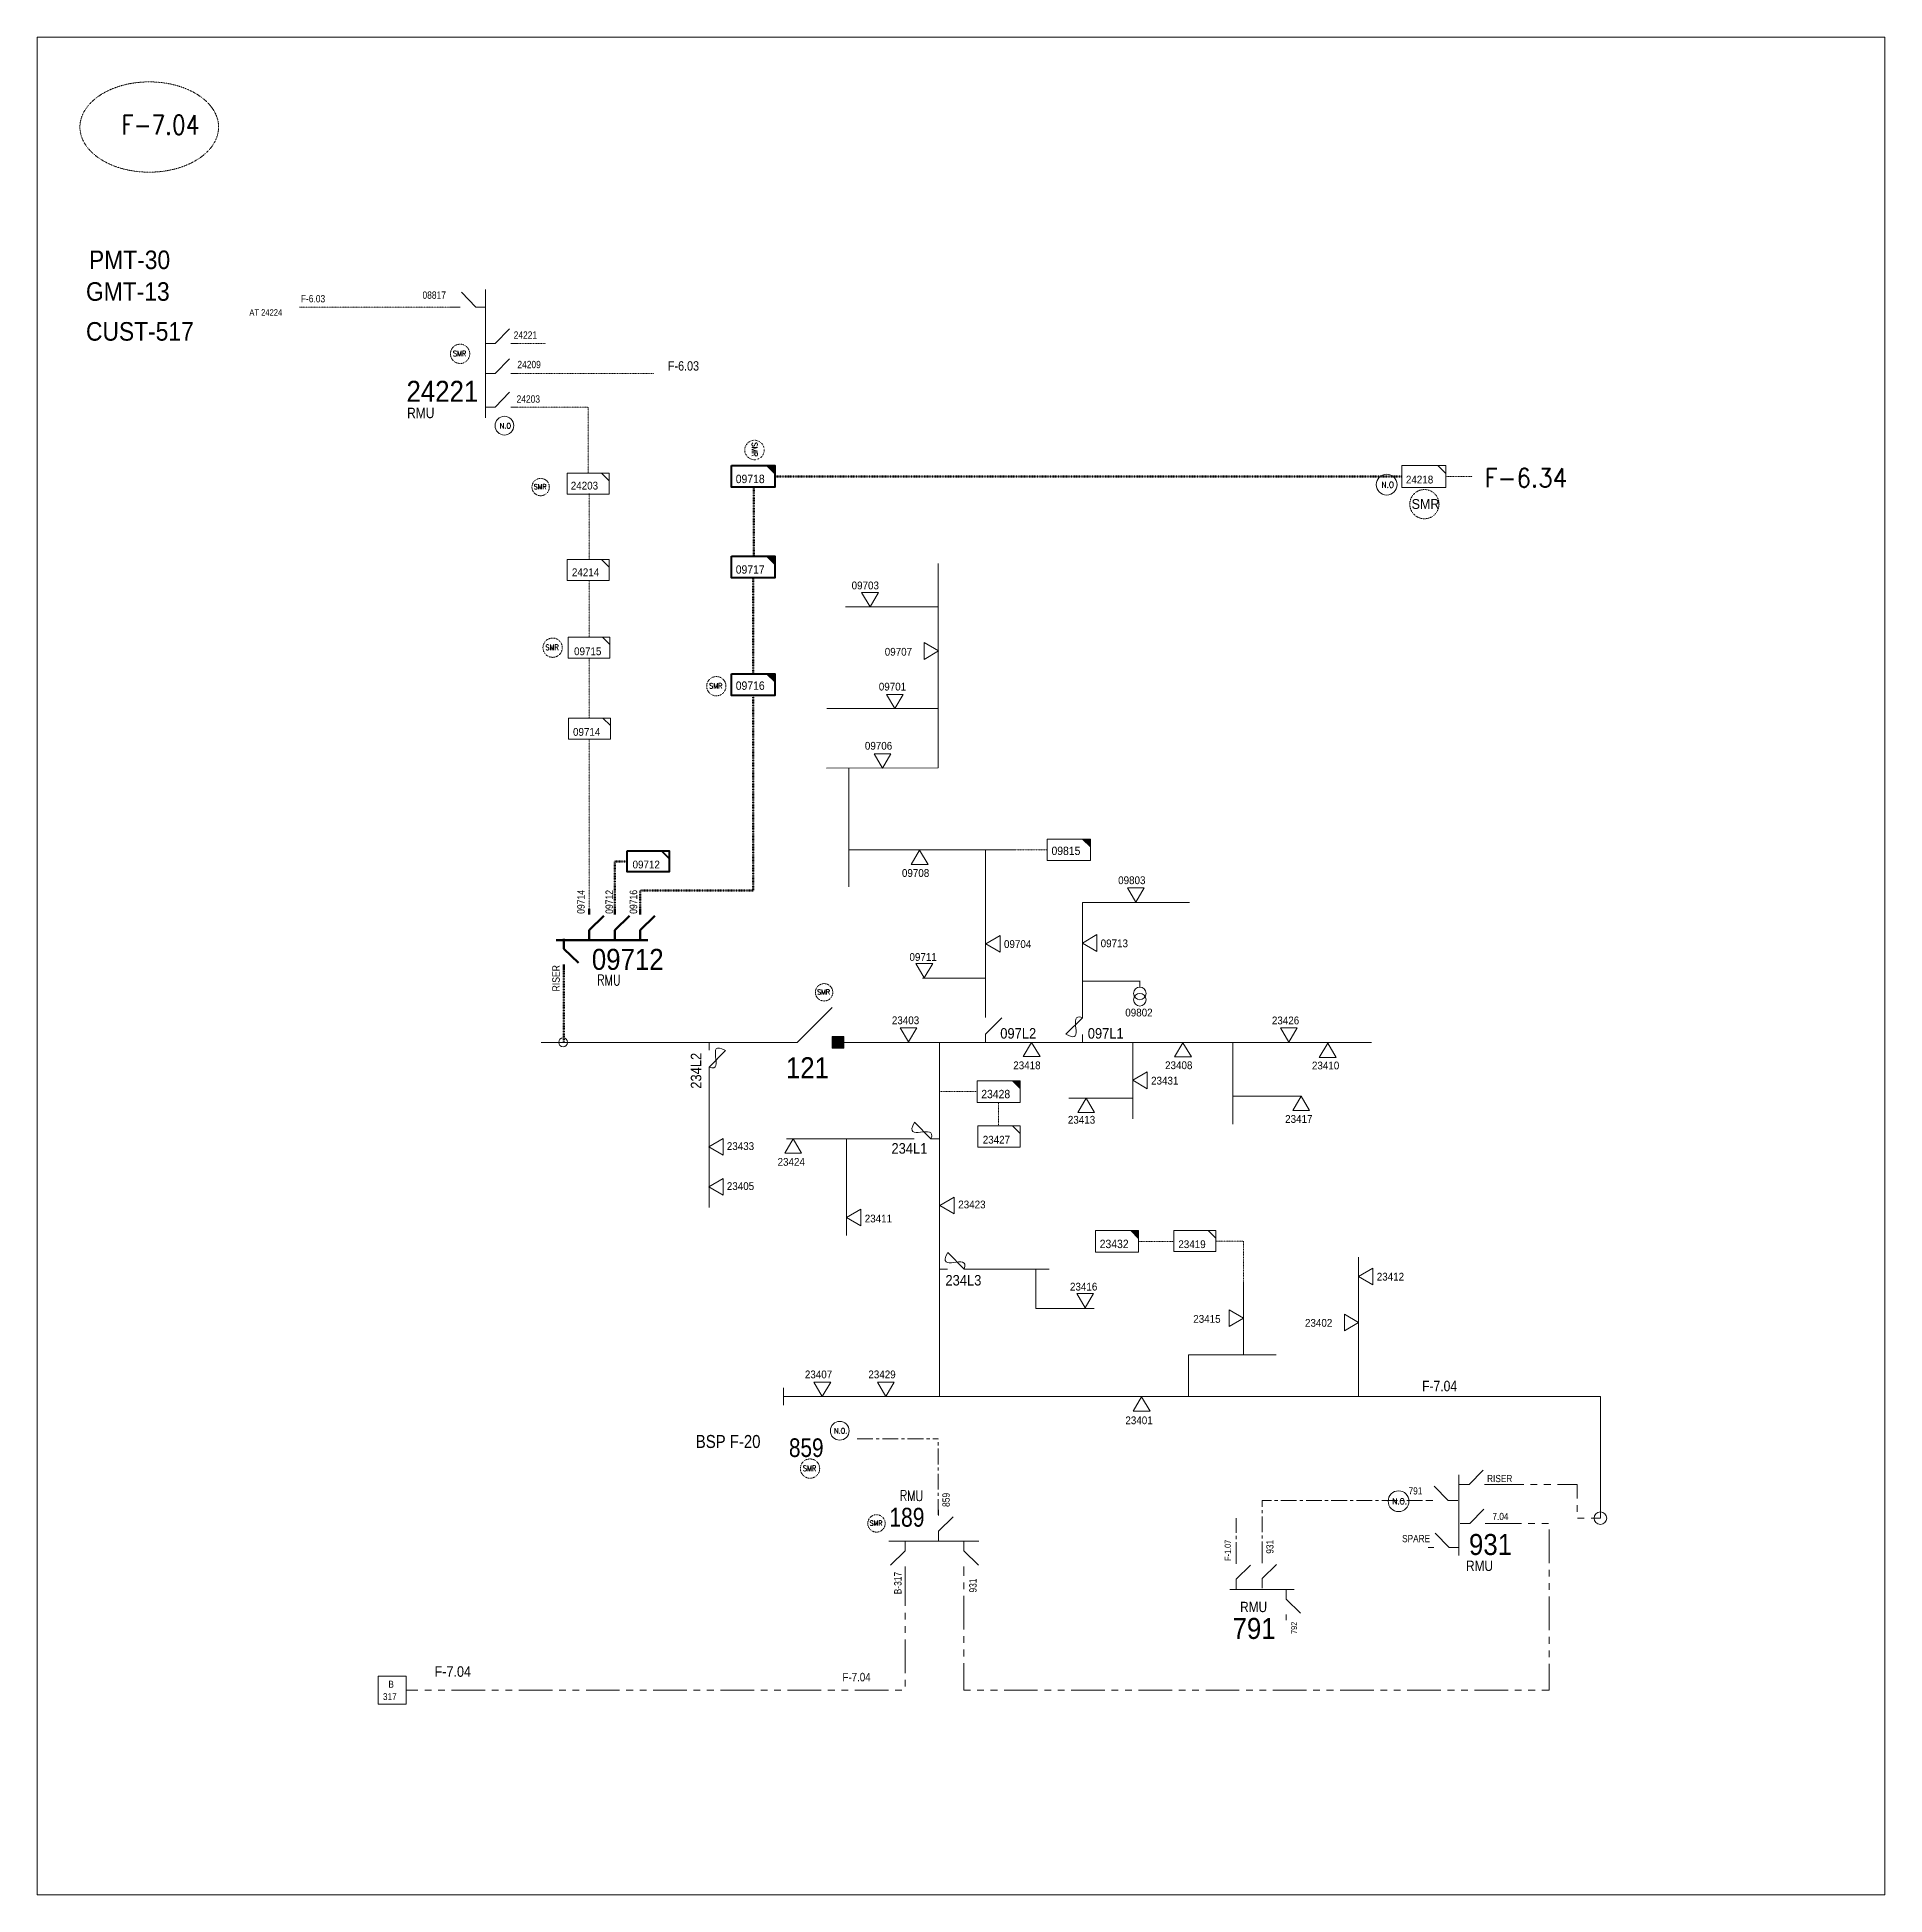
# Model space of a CAD drawing. Header units: metres. Extents: x 65984 to 144644, y -19036 to 23726.
# Drawn here: x 99766 to 100646, y 12265 to 13150 of the extents above; entities that cross this region are included whole.
import ezdxf
from ezdxf.enums import TextEntityAlignment as Align

# ---------------------------------------------------------------- set-up
doc = ezdxf.new("R2010")
doc.units = ezdxf.units.M
doc.header["$MEASUREMENT"] = 0
for name, pattern in [('( Center )', [2, 1.25, -0.25, 0.25, -0.25]), ('( Phantom )', [2.5, 1.25, -0.25, 0.25, -0.25, 0.25, -0.25]), ('DGN Style 3', [0.013877, 0, -0.013877]), ('DGN Style 4', [1.6, 0.8, -0.4, 0, -0.4])]:
    doc.linetypes.add(name, pattern=pattern)
doc.layers.get('0').update_dxf_attribs({"color": 95, "lineweight": 40})
for name, color, linetype, lineweight in [('ABS', 7, 'Continuous', 40), ('ABS NUMBER', 112, 'Continuous', 30), ('d_eos', 111, 'Continuous', 40), ('d_eos no', 121, 'Continuous', 40), ('d_fco', 5, 'Continuous', 40), ('d_fco text', 95, 'Continuous', 40), ('d_oh branch', 94, 'Continuous', 40), ('d_switch', 95, 'Continuous', 40), ('d_tf', 1, 'Continuous', 40), ('d_tf no', 6, 'Continuous', 40), ('d_tf_200', 1, 'Continuous', 40), ('d_ug cable', 95, 'Continuous', 40), ('d_ug main line', 95, 'Continuous', 40), ('d_unit sub', 7, 'Continuous', 40), ('FDR  1  16', 234, 'Continuous', 40), ('fedr no', 95, 'Continuous', 40), ('GRID STATION  04', 7, 'Continuous', 40), ('Level 37', 7, 'Continuous', 0), ('O H MAIN FEEDER', 4, 'Continuous', 100), ('SW N O', 114, 'Continuous', 30)]:
    doc.layers.add(name, color=color, linetype=linetype, lineweight=lineweight)
doc.styles.add('NASKHF', font='naskhf.shx', dxfattribs={"height": 8})
doc.styles.add('Style-Arial', font='arial.ttf')
doc.styles.add('Style-ENGINEERING', font='ENGINEERING.shx')
doc.styles.add('Style-msdefault', font='msdefault.shx')
doc.styles.add('Style-simplex', font='simplex.shx')
doc.styles.add('Style-STANDARD', font='STANDARD.shx')

msp = doc.modelspace()

# ---------------------------------------------------------------- texts
at = {"layer": 'ABS NUMBER', "color": 2, "lineweight": 13, "style": 'Style-Arial', "width": 0.88}
msp.add_text('121', height=10, dxfattribs=at).set_placement((100122.59, 12664.11), align=Align.TOP_LEFT)
at = {"layer": 'd_eos no', "color": 7, "linetype": 'Continuous', "lineweight": 13, "style": 'Style-Arial', "width": 0.88}
for s, height, p in [('PMT-30', 8.843, (99790.69, 13048.25)), ('GMT-13', 8.843, (99789.26, 13033.16)), ('931', 10, (100447.9, 12437.1)), ('791', 10, (100335.31, 12397.12))]:
    msp.add_text(s, height=height, dxfattribs=at).set_placement(p, align=Align.TOP_LEFT)
at = {"layer": 'd_eos no', "color": 2, "linetype": 'Continuous', "lineweight": 13, "style": 'Style-Arial', "width": 0.88}
for s, height, p in [('CUST-517', 8.843, (99789.26, 13014.17)), ('24221', 10, (99941.91, 12986.21))]:
    msp.add_text(s, height=height, dxfattribs=at).set_placement(p, align=Align.TOP_LEFT)
at = {"layer": 'd_eos no', "color": 7, "linetype": 'Continuous', "lineweight": 140, "style": 'Style-Arial', "width": 0.88}
msp.add_text('09712', height=10, dxfattribs=at).set_placement((100030.18, 12715.72), align=Align.TOP_LEFT)
at = {"layer": 'd_eos no', "color": 2, "linetype": 'Continuous', "lineweight": 13, "ltscale": 0.704125, "style": 'Style-msdefault', "width": 0.833333}
msp.add_text('859', height=8.868, dxfattribs=at).set_placement((100124.04, 12473.76))
at = {"layer": 'd_eos no', "color": 2, "linetype": 'Continuous', "lineweight": 13, "style": 'Style-msdefault', "width": 0.833333}
msp.add_text('189', height=9, dxfattribs=at).set_placement((100171.86, 12440.57))
at = {"layer": 'd_fco text', "color": 7, "linetype": 'Continuous', "lineweight": 13, "style": 'Style-msdefault', "width": 0.92}
for s, p in [('097L2', (100224.68, 12677.98)), ('097L1', (100266.36, 12677.98)), ('234L1', (100172.86, 12623.21)), ('234L3', (100198.58, 12560.42))]:
    msp.add_text(s, height=5, dxfattribs=at).set_placement(p, align=Align.TOP_LEFT)
msp.add_text('234L2', height=5, rotation=90, dxfattribs=at).set_placement((100079.81, 12657.67), align=Align.MIDDLE_CENTER)
at = {"layer": 'd_switch', "color": 251, "linetype": 'Continuous', "lineweight": 30, "style": 'Style-msdefault', "width": 0.857143}
for s, p in [('09714', (100023.21, 12732.39)), ('RISER', (100011.33, 12695.48))]:
    msp.add_text(s, height=3.576, rotation=90, dxfattribs=at).set_placement(p, align=Align.TOP_LEFT)
at = {"layer": 'd_switch', "color": 2, "linetype": 'Continuous', "lineweight": 13, "style": 'Style-msdefault'}
for height, width, p in [(5.026, 0.857143, (100425.58, 12510.07)), (5, 0.9, (99955.25, 12374.1)), (4.057, 0.857143, (100149.52, 12370.98))]:
    msp.add_text('F-7.04', height=height, dxfattribs=dict(at, width=width)).set_placement(p, align=Align.TOP_LEFT)
at = {"layer": 'd_switch', "color": 111, "linetype": 'Continuous', "lineweight": 13, "style": 'Style-ENGINEERING', "width": 0.857143}
for s, p in [('RISER', (100456.53, 12465.22)), ('791', (100419.14, 12459.34)), ('SPARE', (100416.05, 12436.61))]:
    msp.add_text(s, height=3.43, dxfattribs=at).set_placement(p, align=Align.TOP_LEFT)
at = {"layer": 'd_switch', "color": 2, "linetype": 'Continuous', "lineweight": 13, "style": 'Style-ENGINEERING', "width": 0.857143}
msp.add_text('7.04', height=3.43, dxfattribs=at).set_placement((100466.73, 12447.17), align=Align.TOP_RIGHT)
at = {"layer": 'd_switch', "color": 55, "linetype": 'Continuous', "lineweight": 13, "style": 'Style-msdefault', "width": 0.857143}
msp.add_text('F-1.07', height=2.92, rotation=90, dxfattribs=at).set_placement((100331.58, 12424.33), align=Align.TOP_LEFT)
at = {"layer": 'd_switch', "color": 200, "linetype": 'Continuous', "lineweight": 13, "style": 'Style-ENGINEERING', "width": 0.857143}
msp.add_text('931', height=3.43, rotation=90, dxfattribs=at).set_placement((100354.8, 12427.73))
at = {"layer": 'd_switch', "color": 55, "linetype": 'Continuous', "lineweight": 13, "style": 'Style-msdefault', "width": 0.857143}
msp.add_text('792', height=2.92, rotation=90, dxfattribs=at).set_placement((100363.11, 12395.28), align=Align.TOP_RIGHT)
at = {"layer": 'd_switch', "color": 251, "linetype": 'Continuous', "lineweight": 30, "char_height": 3.5759, "attachment_point": 1, "rotation": 90, "style": 'NASKHF'}
for s, insert in [('\\Fmsdefault;\\H1x;\\W0.857143;09712\\P', (100036.67, 12732.39)), ('\\Fmsdefault;\\H1x;\\W0.857143;09716', (100048.19, 12732.39))]:
    msp.add_mtext(s, dxfattribs=dict(at, insert=insert))
at = {"layer": 'd_tf no', "color": 1, "linetype": 'Continuous', "lineweight": 13, "ltscale": 0.81, "style": 'Style-simplex', "width": 0.909091}
msp.add_text('SMR', height=2.704, rotation=270, dxfattribs=at).set_placement((100107.76, 12953.53), align=Align.MIDDLE_CENTER)
at = {"layer": 'd_tf no', "color": 2, "lineweight": 13, "style": 'Style-msdefault', "width": 0.945946}
for s, p in [('24203', (100020.14, 12938.15)), ('24218', (100417.87, 12941.04)), ('09715', (100021.71, 12859.27))]:
    msp.add_text(s, height=3.7, dxfattribs=at).set_placement(p, align=Align.TOP_LEFT)
at = {"layer": 'd_tf no', "color": 2, "linetype": 'Continuous', "lineweight": 40, "style": 'Style-msdefault', "width": 0.925}
for s, p in [('09718', (100098.72, 12941.5)), ('09716', (100098.72, 12843.07))]:
    msp.add_text(s, height=4, dxfattribs=at).set_placement(p, align=Align.TOP_LEFT)
at = {"layer": 'd_tf no', "color": 1, "linetype": 'Continuous', "lineweight": 40, "style": 'Style-msdefault', "width": 0.945946}
msp.add_text('SMR', height=4.696, dxfattribs=at).set_placement((100420.6, 12929.91), align=Align.TOP_LEFT)
at = {"layer": 'd_tf no', "color": 200, "linetype": 'Continuous', "lineweight": 40, "style": 'Style-msdefault', "width": 0.925}
msp.add_text('09717', height=4, dxfattribs=at).set_placement((100098.72, 12898.36), align=Align.TOP_LEFT)
at = {"layer": 'd_tf no', "color": 200, "lineweight": 13, "style": 'Style-msdefault', "width": 0.945946}
for s, p in [('24214', (100020.68, 12896.88)), ('09703', (100153.89, 12890.63)), ('09707', (100169.67, 12859.04)), ('09701', (100166.84, 12842.44)), ('09714', (100021.21, 12820.87)), ('09708', (100177.85, 12753.7)), ('09711', (100181.44, 12713.7)), ('09704', (100226.45, 12719.85)), ('09713', (100272.5, 12720.19)), ('09802', (100284.22, 12687.24)), ('23403', (100173.06, 12683.55)), ('23426', (100354.04, 12683.49)), ('23418', (100230.87, 12662.11)), ('23408', (100303.17, 12662.15)), ('23410', (100373.12, 12662.04)), ('23413', (100256.88, 12636.19)), ('23417', (100360.35, 12636.57)), ('23433', (100094.46, 12623.65)), ('23427', (100216.34, 12626.69)), ('23424', (100118.63, 12616.14)), ('23405', (100094.46, 12604.6)), ('23411', (100160.15, 12589.16)), ('23423', (100204.68, 12595.86)), ('23419', (100309.49, 12576.94)), ('23412', (100403.99, 12561.47)), ('23416', (100257.89, 12556.72)), ('23402', (100369.81, 12539.48)), ('23407', (100131.63, 12514.94)), ('23429', (100161.86, 12514.94)), ('23401', (100284.27, 12493.07))]:
    msp.add_text(s, height=3.7, dxfattribs=at).set_placement(p, align=Align.TOP_LEFT)
msp.add_text('09706', height=3.7, dxfattribs=at).set_placement((100160.21, 12810.57))
at = {"layer": 'd_tf no', "color": 200, "lineweight": 40, "style": 'Style-msdefault', "width": 0.945946}
msp.add_text('09712', height=3.7, dxfattribs=at).set_placement((100049.56, 12757.73), align=Align.TOP_LEFT)
at = {"layer": 'd_tf no', "color": 200, "linetype": 'Continuous', "lineweight": 13, "style": 'Style-msdefault'}
for s, height, width, p in [('09815', 4, 0.925, (100249.08, 12764.4)), ('09803', 3.7, 0.945946, (100280.82, 12750.24)), ('23428', 4, 0.925, (100215.64, 12648.58)), ('23432', 4, 0.925, (100272.04, 12577.23)), ('23415', 3.7, 0.945946, (100316.6, 12541.37))]:
    msp.add_text(s, height=height, dxfattribs=dict(at, width=width)).set_placement(p, align=Align.TOP_LEFT)
at = {"layer": 'd_tf no', "color": 1, "linetype": 'Continuous', "lineweight": 40, "ltscale": 0.81, "char_height": 2.6433, "attachment_point": 5, "line_spacing_factor": 1.2, "style": 'Style-STANDARD'}
for insert in [(99967.19, 12999.21), (100011.26, 12859.29), (100089.22, 12840.95), (100133.84, 12468.41)]:
    msp.add_mtext('\\H1x;\\W0.909091;SMR\\P', dxfattribs=dict(at, insert=insert))
at = {"layer": 'd_tf no', "color": 1, "linetype": 'Continuous', "lineweight": 40, "ltscale": 0.729, "char_height": 2.379, "attachment_point": 5, "line_spacing_factor": 1.2, "style": 'Style-STANDARD'}
for insert in [(100005.58, 12935.76), (100140.56, 12695.15), (100165.51, 12442.27)]:
    msp.add_mtext('\\H1x;\\W0.909091;SMR\\P', dxfattribs=dict(at, insert=insert))
at = {"layer": 'd_tf no', "color": 200, "lineweight": 13, "insert": (100296.5, 12654.81), "char_height": 3.7, "width": 15, "attachment_point": 1, "style": 'NASKHF'}
msp.add_mtext('\\Fmsdefault;\\H1x;\\W0.945946;23431', dxfattribs=at)
at = {"layer": 'fedr no', "color": 6, "linetype": 'Continuous', "lineweight": 13, "style": 'Style-STANDARD', "width": 0.909091}
msp.add_text('F-7.04', height=9.19, dxfattribs=at).set_placement((99824.67, 13108.15), align=Align.MIDDLE_CENTER)
at = {"layer": 'fedr no', "color": 55, "linetype": 'Continuous', "lineweight": 13, "insert": (100475, 12940.05), "char_height": 8.852, "attachment_point": 5, "style": 'Style-STANDARD'}
msp.add_mtext('F-6.34', dxfattribs=at)
at = {"layer": 'GRID STATION  04', "color": 121, "linetype": 'Continuous', "lineweight": 13, "style": 'Style-msdefault', "width": 0.888889}
for s, height, p in [('B', 3.28, (99933.33, 12367.22)), ('317', 3.278, (99930.72, 12361.29))]:
    msp.add_text(s, height=height, dxfattribs=at).set_placement(p, align=Align.TOP_LEFT)
at = {"layer": 'Level 37', "color": 2, "linetype": 'Continuous', "lineweight": 13, "width": 0.854701}
for style, p in [('Style-msdefault', (99948.71, 12970.91)), ('Style-STANDARD', (100182.42, 12455.33))]:
    msp.add_text('RMU', height=4.993, dxfattribs=dict(at, style=style)).set_placement(p, align=Align.MIDDLE_CENTER)
at = {"layer": 'Level 37', "color": 55, "linetype": 'Continuous', "lineweight": 13, "style": 'Style-msdefault', "width": 0.857143}
msp.add_text('BSP F-20', height=6.2, dxfattribs=at).set_placement((100079.68, 12484.24), align=Align.TOP_LEFT)
at = {"layer": 'Level 37', "color": 7, "linetype": 'Continuous', "lineweight": 13, "style": 'Style-msdefault', "width": 0.857143}
for s, p in [('859', (100197.12, 12449.98)), ('931', (100209.89, 12409.21))]:
    msp.add_text(s, height=3.5, rotation=90, dxfattribs=at).set_placement(p, align=Align.TOP_LEFT)
at = {"layer": 'Level 37', "color": 7, "linetype": 'Continuous', "lineweight": 13, "style": 'Style-msdefault'}
for s, height, rotation, width, p in [('RMU', 4.9, 0.00037, 0.86, (100459.35, 12424.39)), ('B-317', 3.5, 90, 0.857143, (100174.15, 12419.08)), ('RMU', 4.9, 0.00037, 0.86, (100351.76, 12404.8))]:
    msp.add_text(s, height=height, rotation=rotation, dxfattribs=dict(at, width=width)).set_placement(p, align=Align.TOP_RIGHT)
at = {"layer": 'Level 37', "color": 2, "linetype": 'Continuous', "lineweight": 13, "insert": (99891.58, 13023.52), "char_height": 3.5, "attachment_point": 7, "rotation": 0.00379, "style": 'NASKHF'}
msp.add_mtext('\\Fmsdefault;\\H1x;\\W0.857143;F-6.03 ', dxfattribs=at)
at = {"layer": 'Level 37', "color": 7, "linetype": 'Continuous', "lineweight": 13, "char_height": 3.5, "attachment_point": 7, "rotation": 0.00379, "style": 'NASKHF'}
for s, insert in [('\\Fmsdefault;\\H1x;\\W0.857143;08817\\P', (99949.53, 13025.22)), ('\\Fmsdefault;\\H1x;\\W0.857143;24221\\P', (99992.95, 13006.22)), ('\\Fmsdefault;\\H1x;\\W0.857143;24209\\P', (99994.72, 12992.17)), ('\\Fmsdefault;\\H1x;\\W0.857143;24203', (99994.34, 12975.74))]:
    msp.add_mtext(s, dxfattribs=dict(at, insert=insert))
at = {"layer": 'Level 37', "color": 2, "linetype": 'Continuous', "lineweight": 13, "ltscale": 0.9, "insert": (99867.06, 13017.17), "char_height": 3.15, "attachment_point": 7, "rotation": 0.00379, "style": 'NASKHF'}
msp.add_mtext('\\Fmsdefault;\\H1x;\\W0.857143;AT 24224', dxfattribs=at)
at = {"layer": 'Level 37', "color": 2, "linetype": 'Continuous', "lineweight": 13, "ltscale": 1.184459, "insert": (100081.22, 12991.01), "char_height": 4.4684, "attachment_point": 9, "rotation": 0.00448, "style": 'NASKHF'}
msp.add_mtext('\\Fmsdefault;\\H1x;\\W0.857143; F-6.03', dxfattribs=at)
at = {"layer": 'Level 37', "color": 7, "linetype": 'Continuous', "lineweight": 53, "insert": (100038.31, 12700.83), "char_height": 4.9931, "width": 39.2602, "attachment_point": 5, "line_spacing_factor": 0.6, "style": 'Style-STANDARD'}
msp.add_mtext('\\H1x;\\W0.854701;RMU', dxfattribs=at)

# ---------------------------------------------------------------- blocks, each defined once
blk = doc.blocks.new('*U893')
at = {"layer": 'SW N O', "color": 3, "lineweight": 13}
blk.add_circle((0, 0), 16.8, dxfattribs=at)
at = {"layer": 'SW N O', "color": 3, "lineweight": 13, "style": 'Style-STANDARD'}
blk.add_text('N.O.', height=9.6, dxfattribs=at).set_placement((1.7, -0.2), align=Align.MIDDLE_CENTER)
blk = doc.blocks.new('FUSE01')
at = {"color": 0, "linetype": 'ByBlock', "lineweight": -2}
blk.add_line((0, -17.15), (0, -22.55), dxfattribs=at)
at = {"color": 0, "linetype": 'ByBlock', "lineweight": -2, "flags": 128}
blk.add_lwpolyline([(0, 0.05), (0, -5.75), (-11.2, -16.95)], dxfattribs=at)
at = {"color": 0, "linetype": 'ByBlock', "lineweight": -2}
blk.add_open_spline([(-11.2, -16.95), (3.4, -25.35), (-11.6, -1.35), (0, -5.75)], degree=3, dxfattribs=at)
blk = doc.blocks.new('TF_8')
at = {"color": 0, "linetype": 'ByBlock', "lineweight": -2}
blk.add_line((6.3, 4.95), (9.9, 1.35), dxfattribs=at)
blk.add_3dface([(-10.1, 4.95), (9.9, 4.95), (9.9, -5.05), (-10.1, -5.05)], dxfattribs=at)
blk = doc.blocks.new('TFU_131')
at = {"layer": 'd_tf_200', "color": 200, "linetype": 'Continuous', "lineweight": 13}
blk.add_line((0, 10), (0, 0), dxfattribs=at)
at = {"layer": 'd_tf_200', "color": 200, "linetype": 'Continuous', "lineweight": 13, "extrusion": (0, 0, -1)}
for centre in [(0, 30), (0, 20)]:
    blk.add_circle(centre, 10, dxfattribs=at)
blk = doc.blocks.new('ABS2_1_1')
at = {"color": 0, "linetype": 'ByBlock', "lineweight": -2, "ltscale": 500}
for q in [(-29900, 43500), (0, 0)]:
    blk.add_line((0, 13600), q, dxfattribs=at)
at = {"color": 0, "linetype": 'ByBlock', "lineweight": -2, "ltscale": 500, "flags": 128}
for points in [[(5000, 43600), (-5000, 43600), (-5000, 53600), (5000, 53600)], [(3791, 49653), (3791, 49653), (3791, 49653)]]:
    blk.add_lwpolyline(points, close=True, dxfattribs=at)
at = {"color": 0, "linetype": 'ByBlock', "lineweight": -2, "ltscale": 500}
for points in [[(5000, 43600), (-5000, 43600), (5000, 53600), (-5000, 53600)], [(3791, 49653), (3791, 49653), (3791, 49653)]]:
    blk.add_solid(points, dxfattribs=at)
blk = doc.blocks.new('*U1127')
at = {"layer": 'd_fco', "color": 7, "linetype": 'Continuous', "lineweight": 13}
blk.add_line((5.5, -5.8), (5.5, -11.1), dxfattribs=at)
at = {"layer": 'd_fco', "color": 7, "linetype": 'Continuous', "lineweight": 13, "extrusion": (0, 0, -1), "flags": 128}
blk.add_lwpolyline([(-5.5, 11.1), (-5.5, 5.4), (5.5, -5.6)], dxfattribs=at)
blk = doc.blocks.new('exist.us-1000kva')
at = {"color": 0, "linetype": 'ByBlock', "lineweight": -2, "flags": 128}
blk.add_lwpolyline([(40, 12.9), (32.8, 20), (40, 20)], close=True, dxfattribs=at)
at = {"color": 0, "linetype": 'ByBlock', "lineweight": -2, "extrusion": (0, 0, -1)}
blk.add_solid([(-40, 12.9), (-32.8, 20), (-40, 20)], dxfattribs=at)
at = {"color": 0, "linetype": 'ByBlock', "lineweight": -2, "xscale": 2, "yscale": 2}
blk.add_blockref('TF_8', (20.2, 10.1), dxfattribs=at)
blk = doc.blocks.new('TRA1_1094')
at = {"layer": 'd_tf', "color": 200, "linetype": 'Continuous', "lineweight": 13, "ltscale": 0.000351504, "flags": 128}
blk.add_lwpolyline([(10, -17), (0, 0), (-10, -17)], close=True, dxfattribs=at)
blk = doc.blocks.new('TRA1_1093')
at = {"layer": 'd_tf', "color": 200, "linetype": 'Continuous', "lineweight": 13, "ltscale": 0.000351504, "xscale": 1.000046564039523, "yscale": 1.000046564039523, "zscale": 1.000046564039523, "rotation": 180}
blk.add_blockref('TRA1_1094', (0, 0), dxfattribs=at)
blk = doc.blocks.new('TRA1_1096')
at = {"layer": 'd_tf', "color": 200, "linetype": 'Continuous', "lineweight": 13, "ltscale": 0.000351504, "flags": 128}
blk.add_lwpolyline([(10.1, -17), (0.1, 0), (-9.9, -17)], close=True, dxfattribs=at)
blk = doc.blocks.new('TRA1_1095')
at = {"layer": 'd_tf', "color": 200, "linetype": 'Continuous', "lineweight": 13, "ltscale": 0.000351504, "xscale": 1.000046564039523, "yscale": 1.000046564039523, "zscale": 1.000046564039523, "rotation": 180}
blk.add_blockref('TRA1_1096', (0, 0), dxfattribs=at)
blk = doc.blocks.new('*U1430')
at = {"layer": 'SW N O', "color": 3, "lineweight": 13}
blk.add_circle((0, 0), 16.8, dxfattribs=at)
at = {"layer": 'SW N O', "color": 3, "lineweight": 13, "style": 'Style-STANDARD'}
blk.add_text('N.O', height=9.6, dxfattribs=at).set_placement((1.7, -0.2), align=Align.MIDDLE_CENTER)

# ---------------------------------------------------------------- linework, layer by layer
at = {"layer": 'd_eos', "color": 2, "linetype": 'Continuous', "lineweight": 13, "ltscale": 0.638341}
for p, q in [((99966.02, 13021.36), (99963.2, 13021.36)), ((99967.43, 13021.36), (99964.61, 13021.36)), ((99974.88, 13021.36), (99968.08, 13028.37)), ((99979.53, 13021.36), (99974.88, 13021.36)), ((99979.53, 12968.61), (99979.53, 13029.7)), ((99979.52, 13003.96), (99984.17, 13003.96)), ((99984.17, 13003.96), (99990.97, 13010.96)), ((99991.61, 13003.96), (99994.44, 13003.96)), ((99984.18, 12989.71), (99990.97, 12996.71)), ((99979.53, 12989.71), (99984.18, 12989.71)), ((99991.62, 12989.71), (99994.44, 12989.71)), ((99984.18, 12973.72), (99990.98, 12980.73)), ((99979.53, 12973.72), (99984.18, 12973.72)), ((99991.63, 12973.73), (99994.45, 12973.73)), ((100195.24, 12445.84), (100195.24, 12448.67)), ((100195.24, 12438.4), (100202.25, 12445.19)), ((100195.24, 12433.75), (100195.24, 12438.4)), ((100171.64, 12433.75), (100214.53, 12433.75)), ((100179.39, 12429.1), (100172.38, 12422.3)), ((100179.39, 12433.75), (100179.39, 12429.1)), ((100207.33, 12433.75), (100207.33, 12429.1)), ((100207.33, 12429.1), (100214.33, 12422.3)), ((100179.39, 12421.66), (100179.39, 12418.83)), ((100207.33, 12421.65), (100207.33, 12418.83))]:
    msp.add_line(p, q, dxfattribs=at)
at = {"layer": 'd_eos', "color": 7, "linetype": 'Continuous', "lineweight": 211, "ltscale": 0.638341}
for p, q in [((100028.92, 12732.02), (100028.92, 12734.84)), ((100028.92, 12724.58), (100035.93, 12731.37)), ((100041.07, 12732.02), (100041.07, 12734.85)), ((100041.07, 12724.58), (100048.07, 12731.38)), ((100053.21, 12732.02), (100053.21, 12734.85)), ((100053.21, 12724.58), (100060.21, 12731.37)), ((100016.78, 12720.44), (100016.78, 12715.79)), ((100028.92, 12719.93), (100028.92, 12724.58)), ((100041.07, 12719.93), (100041.07, 12724.58)), ((100053.21, 12719.93), (100053.21, 12724.58)), ((100056.8, 12719.93), (100013.13, 12719.93)), ((100016.78, 12715.79), (100023.78, 12709)), ((100016.78, 12708.35), (100016.78, 12705.52))]:
    msp.add_line(p, q, dxfattribs=at)
at = {"layer": 'd_eos', "color": 7, "linetype": 'Continuous', "lineweight": 13, "ltscale": 0.625574}
for p, q in [((100443.03, 12465.29), (100443.03, 12426.85)), ((100447.95, 12460.63), (100454.61, 12467.49)), ((100438.04, 12453), (100431.38, 12459.86)), ((100443.39, 12460.63), (100447.95, 12460.63)), ((100455.24, 12460.63), (100458.01, 12460.63)), ((100430.74, 12453), (100427.97, 12453)), ((100442.59, 12453), (100438.04, 12453)), ((100448.25, 12442.12), (100454.91, 12448.98)), ((100438.47, 12430.65), (100431.81, 12437.51)), ((100443.69, 12442.12), (100448.25, 12442.12)), ((100455.54, 12442.12), (100458.31, 12442.12)), ((100431.18, 12430.65), (100428.41, 12430.65)), ((100443.03, 12430.65), (100438.47, 12430.65)), ((100337.04, 12422.88), (100337.04, 12425.65)), ((100337.04, 12415.58), (100343.9, 12422.24)), ((100349.37, 12423.18), (100349.37, 12425.95)), ((100349.37, 12415.89), (100356.23, 12422.55)), ((100337.03, 12411.03), (100337.03, 12415.58)), ((100349.37, 12411.33), (100349.37, 12415.89)), ((100334.03, 12410.66), (100364.63, 12410.66)), ((100360.84, 12410.67), (100360.84, 12406.11)), ((100360.84, 12406.11), (100367.7, 12399.45)), ((100360.84, 12398.81), (100360.84, 12396.05))]:
    msp.add_line(p, q, dxfattribs=at)
at = {"layer": 'd_oh branch', "color": 200, "linetype": 'Continuous', "lineweight": 13}
for p, q in [((100195.1, 12801.85), (100195.06, 12899.16)), ((100151.01, 12878.63), (100195.06, 12878.66)), ((100195.09, 12830.12), (100142.11, 12830.12)), ((100141.9, 12801.82), (100195.1, 12801.85)), ((100152.51, 12801.82), (100152.51, 12745.2)), ((100152.51, 12762.82), (100231.75, 12762.87)), ((100217.68, 12686.7), (100217.63, 12762.86)), ((100263.78, 12737.79), (100314.81, 12737.84)), ((100263.82, 12687.02), (100263.78, 12737.79)), ((100217.68, 12701.79), (100187.62, 12701.79)), ((100264.11, 12700.34), (100291.27, 12700.37)), ((100401.44, 12671.2), (100195.67, 12671.2)), ((100287.84, 12634.73), (100287.8, 12671.2)), ((100335.43, 12632.23), (100335.43, 12671.08)), ((100086, 12655.38), (100086, 12592.59)), ((100287.83, 12644.61), (100257.3, 12644.61)), ((100335.43, 12645.62), (100368.03, 12645.62)), ((100179.92, 12625.29), (100122.85, 12625.29)), ((100151.42, 12579.18), (100151.42, 12625.28)), ((100211.58, 12563.26), (100247.91, 12563.26)), ((100395.32, 12502.58), (100395.29, 12568.85)), ((100340.56, 12522.45), (100340.56, 12557.21)), ((100314.35, 12502.58), (100314.32, 12522.42)), ((100314.32, 12522.42), (100356.01, 12522.42))]:
    msp.add_line(p, q, dxfattribs=at)
at = {"layer": 'd_oh branch', "color": 200, "linetype": 'Continuous', "lineweight": 13, "flags": 128}
msp.add_lwpolyline([(100241.58, 12563.26), (100241.58, 12544.52), (100269.46, 12544.52)], dxfattribs=at)
at = {"layer": 'd_ug cable', "color": 200, "linetype": 'DGN Style 3', "lineweight": 13}
for p, q in [((99994.44, 13003.96), (100008.14, 13003.96)), ((100247.09, 12762.87), (100231.75, 12762.87)), ((100223.91, 12642.64), (100223.91, 12631.59)), ((100290.58, 12576.42), (100307.33, 12576.42)), ((100327.32, 12576.55), (100340.55, 12576.55)), ((100340.56, 12557.21), (100340.55, 12576.55))]:
    msp.add_line(p, q, dxfattribs=at)
at = {"layer": 'd_ug cable', "color": 200, "linetype": 'DGN Style 3', "lineweight": 140}
for p, q in [((100107.37, 12935.55), (100107.37, 12902.68)), ((100117.26, 12940.69), (100415.92, 12940.69)), ((100107, 12892.41), (100107, 12846.68)), ((100016.78, 12705.52), (100016.78, 12671.2))]:
    msp.add_line(p, q, dxfattribs=at)
at = {"layer": 'd_ug cable', "color": 7, "linetype": 'DGN Style 3', "lineweight": 13}
msp.add_line((100449.47, 12940.69), (100436.81, 12940.69), dxfattribs=at)
at = {"layer": 'd_ug cable', "color": 200, "linetype": 'DGN Style 3', "lineweight": 13, "flags": 128}
for points in [[(99890.93, 13021.36), (99890.93, 13021.36), (99963.2, 13021.36)], [(99994.44, 12989.71), (100059.74, 12989.71)], [(100028.4, 12942.21), (100028.4, 12973.73), (99994.45, 12973.73)], [(100028.92, 12932.52), (100028.92, 12901.22)], [(100028.92, 12891.04), (100028.92, 12864.18)], [(100028.92, 12854.2), (100028.92, 12825.69)], [(100028.92, 12815.65), (100028.92, 12734.84)], [(100195.74, 12647.77), (100213.76, 12647.77)]]:
    msp.add_lwpolyline(points, dxfattribs=at)
at = {"layer": 'd_ug cable', "color": 200, "linetype": 'DGN Style 3', "lineweight": 140, "flags": 128}
for points in [[(100053.21, 12734.85), (100053.21, 12743.54), (100107, 12743.54), (100107, 12836.41)], [(100041.07, 12734.85), (100041.07, 12757.34), (100046.99, 12757.34)]]:
    msp.add_lwpolyline(points, dxfattribs=at)
at = {"layer": 'd_ug cable', "color": 2, "linetype": 'DGN Style 3', "lineweight": 13}
for centre, radius in [((99967.43, 12999.06), 4.6), ((100005.8, 12935.62), 4.14), ((100426.67, 12927.48), 6.96), ((100011.5, 12859.13), 4.6), ((100089.46, 12840.8), 4.6), ((100140.78, 12695.02), 4.14), ((100134.08, 12468.25), 4.6), ((100165.73, 12442.13), 4.14)]:
    msp.add_circle(centre, radius, dxfattribs=at)
at = {"layer": 'd_ug cable', "color": 2, "linetype": 'DGN Style 4', "lineweight": 13}
msp.add_circle((100107.66, 12953.28), 4.64, dxfattribs=at)
at = {"layer": 'd_ug main line', "color": 200, "linetype": '( Phantom )', "lineweight": 13, "ltscale": 12.802868, "flags": 128}
for points in [[(100458.01, 12460.63), (100499.43, 12460.63), (100499.43, 12444.64), (100510.5, 12444.64)], [(100456.93, 12442.12), (100486.08, 12442.12), (100486.08, 12362.78), (100207.33, 12362.78), (100207.33, 12418.83)], [(100179.39, 12418.83), (100179.39, 12362.78), (99941.78, 12362.78)]]:
    msp.add_lwpolyline(points, dxfattribs=at)
at = {"layer": 'FDR  1  16', "color": 55, "linetype": '( Center )', "lineweight": 13, "ltscale": 6}
for p, q in [((100156.57, 12482.43), (100195.12, 12482.43)), ((100195.12, 12446.25), (100195.12, 12482.43)), ((100337.04, 12425.65), (100337.04, 12444.64))]:
    msp.add_line(p, q, dxfattribs=at)
at = {"layer": 'FDR  1  16', "color": 200, "linetype": '( Center )', "lineweight": 13, "ltscale": 6, "flags": 128}
msp.add_lwpolyline([(100349.37, 12425.95), (100349.37, 12453), (100428.25, 12453)], dxfattribs=at)
at = {"layer": 'fedr no', "color": 82, "linetype": 'DGN Style 3', "lineweight": 13, "true_color": 0x1dc70e}
msp.add_ellipse((99819.4, 13107.06), major_axis=(33.02, 0), ratio=0.651175, dxfattribs=at)
at = {"layer": 'GRID STATION  04', "color": 121, "linetype": 'Continuous', "lineweight": 13, "ltscale": 0.482743, "flags": 128}
msp.add_lwpolyline([(99928.4, 12369.47), (99941.78, 12369.47), (99941.78, 12356.09), (99928.4, 12356.09)], close=True, dxfattribs=at)
at = {"layer": 'O H MAIN FEEDER', "color": 200, "lineweight": 13, "ltscale": 0.426762}
for p, q in [((100121.41, 12671.2), (100005.99, 12671.2)), ((100195.67, 12671.2), (100149.08, 12671.2)), ((100195.74, 12671.2), (100195.74, 12610.89)), ((100195.74, 12659.35), (100195.8, 12502.58)), ((100121.52, 12502.58), (100510.5, 12502.58)), ((100510.5, 12502.58), (100510.5, 12444.64))]:
    msp.add_line(p, q, dxfattribs=at)
at = {"layer": 'O H MAIN FEEDER', "color": 200, "lineweight": 13, "ltscale": 0.819941}
msp.add_line((100121.52, 12506.7), (100121.52, 12498.46), dxfattribs=at)
at = {"layer": 'O H MAIN FEEDER', "color": 140, "linetype": 'Continuous', "lineweight": 13, "flags": 128}
msp.add_lwpolyline([(99766.01, 13149.86), (100645.95, 13149.86), (100645.95, 12265.27), (99766.01, 12265.27)], close=True, dxfattribs=at)
at = {"layer": 'O H MAIN FEEDER', "color": 200, "lineweight": 13, "ltscale": 0.426762}
msp.add_circle((100016.51, 12671.2), 2.13, dxfattribs=at)
at = {"layer": 'O H MAIN FEEDER', "color": 200, "lineweight": 13, "ltscale": 0.488306}
msp.add_circle((100510.5, 12444.64), 3, dxfattribs=at)

# ---------------------------------------------------------------- block references
at = {"layer": 'ABS', "color": 2, "linetype": 'Continuous', "lineweight": 13, "ltscale": 0.829472, "xscale": 0.000555747191877611, "yscale": 0.000555747191877611, "zscale": 0.0003680335276451397, "rotation": 269.9999999999997}
msp.add_blockref('ABS2_1_1', (100120.4, 12671.2), dxfattribs=at)
at = {"layer": 'd_fco', "color": 7, "linetype": 'Continuous', "lineweight": 13, "xscale": 0.7, "yscale": 0.7}
for name, p, zscale, rotation in [('*U1127', (100221.52, 12678.96), 0.7, 180), ('FUSE01', (100263.82, 12686.98), 0.2499179648993302, 359.9999999999999), ('FUSE01', (100086, 12655.41), 0.1195349878656586, 180), ('FUSE01', (100195.71, 12625.27), 0.2499179648993302, 269.9529368111498), ('FUSE01', (100211.53, 12563.26), 0.2499179648993302, 270)]:
    msp.add_blockref(name, p, dxfattribs=dict(at, zscale=zscale, rotation=rotation))
at = {"layer": 'd_tf', "color": 200, "linetype": 'Continuous', "lineweight": 13, "ltscale": 0.000351504, "xscale": 0.4, "yscale": 0.4, "zscale": 0.4}
for name, p, rotation in [('TRA1_1093', (100162.67, 12878.65), 359.9999999999999), ('TRA1_1093', (100195.21, 12857.56), 89.99999999999997), ('TRA1_1093', (100186.28, 12762.77), 180), ('TRA1_1093', (100289.27, 12737.93), 359.9999999999999), ('TRA1_1093', (100217.81, 12718.13), 270), ('TRA1_1093', (100263.81, 12718.51), 270), ('TRA1_1093', (100188.51, 12701.99), 359.9999999999999), ('TRA1_1093', (100181.01, 12671.38), 359.9999999999999), ('TRA1_1093', (100362.11, 12671.32), 359.9999999999999), ('TRA1_1093', (100239.62, 12671.2), 180), ('TRA1_1093', (100311.69, 12671.03), 180), ('TRA1_1095', (100380.58, 12670.86), 180), ('TRA1_1093', (100287.8, 12653.13), 270), ('TRA1_1093', (100265.62, 12644.61), 180), ('TRA1_1093', (100368.03, 12645.62), 180), ('TRA1_1093', (100085.91, 12621.47), 270), ('TRA1_1093', (100126.03, 12625.24), 180), ('TRA1_1093', (100085.91, 12602.42), 270), ('TRA1_1093', (100195.85, 12593.56), 270), ('TRA1_1093', (100151.51, 12587.83), 270), ('TRA1_1093', (100265.11, 12544.78), 359.9999999999999), ('TRA1_1093', (100340.56, 12539.84), 89.99999999999997), ('TRA1_1093', (100395.35, 12537.77), 89.99999999999997), ('TRA1_1093', (100139.92, 12502.58), 359.9999999999999), ('TRA1_1093', (100170.15, 12502.58), 359.9999999999999)]:
    msp.add_blockref(name, p, dxfattribs=dict(at, rotation=rotation))
at = {"layer": 'd_tf', "color": 200, "linetype": 'Continuous', "lineweight": 13, "ltscale": 0.000351504, "extrusion": (0, 0, -1), "xscale": 0.4, "yscale": 0.4, "zscale": 0.4}
for p, rotation in [((-100174.45, 12830.1), 359.9999999999999), ((-100168.57, 12801.83), 359.9999999999999), ((-100395.31, 12559.71), 89.99999999999997), ((-100292, 12502.44), 180)]:
    msp.add_blockref('TRA1_1093', p, dxfattribs=dict(at, rotation=rotation))
at = {"layer": 'd_tf_200', "color": 200, "linetype": 'Continuous', "lineweight": 13, "extrusion": (0, 0, -1), "xscale": 0.3, "yscale": 0.3, "zscale": 0.3, "rotation": 179.9219999999999}
msp.add_blockref('TFU_131', (-100291.15, 12700.49), dxfattribs=at)
at = {"layer": 'd_unit sub', "color": 2, "linetype": 'Continuous', "lineweight": 13, "zscale": 0.2499179648993302}
for p, xscale, yscale in [((100028.5, 12937.26), 0.999671859597321, 0.999671859597321), ((100426.47, 12940.74), 1.044137963740408, 1.044137963740408), ((100028.92, 12859.25), 0.999671859597321, 0.999671859597321)]:
    msp.add_blockref('TF_8', p, dxfattribs=dict(at, xscale=xscale, yscale=yscale))
at = {"layer": 'd_unit sub', "color": 2, "linetype": 'Continuous', "lineweight": 40, "xscale": 0.513187992560043, "yscale": 0.513187992560043, "zscale": 0.4841668605426693}
for p in [(100096.73, 12935.55), (100096.73, 12836.41)]:
    msp.add_blockref('exist.us-1000kva', p, dxfattribs=at)
at = {"layer": 'd_unit sub', "color": 200, "linetype": 'Continuous', "lineweight": 13}
for name, p, xscale, yscale, zscale in [('TF_8', (100028.5, 12896.17), 0.999671859597321, 0.999671859597321, 0.2499179648993302), ('TF_8', (100029.11, 12820.69), 0.999671859597321, 0.999671859597321, 0.2499179648993302), ('exist.us-1000kva', (100247.09, 12757.74), 0.513187992560043, 0.513187992560043, 0.4841668605426693), ('exist.us-1000kva', (100213.65, 12642.64), 0.513187992560043, 0.513187992560043, 0.4841668605426693), ('TF_8', (100224.2, 12626.4), 1.007916721862767, 1.007916721862767, 0.2499179648993302), ('exist.us-1000kva', (100270.05, 12571.29), 0.5131879925597521, 0.5131879925597521, 0.4841668605426693), ('TF_8', (100317.43, 12576.6), 0.999671859597321, 0.999671859597321, 0.2499179648993302)]:
    msp.add_blockref(name, p, dxfattribs=dict(at, xscale=xscale, yscale=yscale, zscale=zscale))
at = {"layer": 'd_unit sub', "color": 200, "linetype": 'Continuous', "lineweight": 40}
for name, p, xscale, yscale, zscale in [('exist.us-1000kva', (100096.73, 12892.41), 0.513187992560043, 0.513187992560043, 0.4841668605426693), ('TF_8', (100057.09, 12757.39), 0.999671859597321, 0.999671859597321, 0.2499179648993302)]:
    msp.add_blockref(name, p, dxfattribs=dict(at, xscale=xscale, yscale=yscale, zscale=zscale))
at = {"layer": 'SW N O', "color": 3, "lineweight": 13}
for name, p, xscale, yscale, zscale in [('*U1430', (99988.54, 12964.86), 0.2655625171879928, 0.2655625171879928, 0.2655625171879928), ('*U1430', (100408.71, 12936.78), 0.2950694635422144, 0.2950694635422144, 0.2950694635422144), ('*U893', (100148.22, 12486.25), 0.265562517187993, 0.265562517187993, 0.265562517187993), ('*U893', (100414.37, 12452.7), 0.2950694635422144, 0.2950694635422144, 0.2950694635422144)]:
    msp.add_blockref(name, p, dxfattribs=dict(at, xscale=xscale, yscale=yscale, zscale=zscale))

msp.set_redraw_order([(e.dxf.handle, doc.entitydb.next_handle()) for e in msp.query("TEXT MTEXT ATTDEF DIMENSION ARC_DIMENSION")])  # texts and dimensions are drawn at this point

doc.saveas('drawing.dxf')
